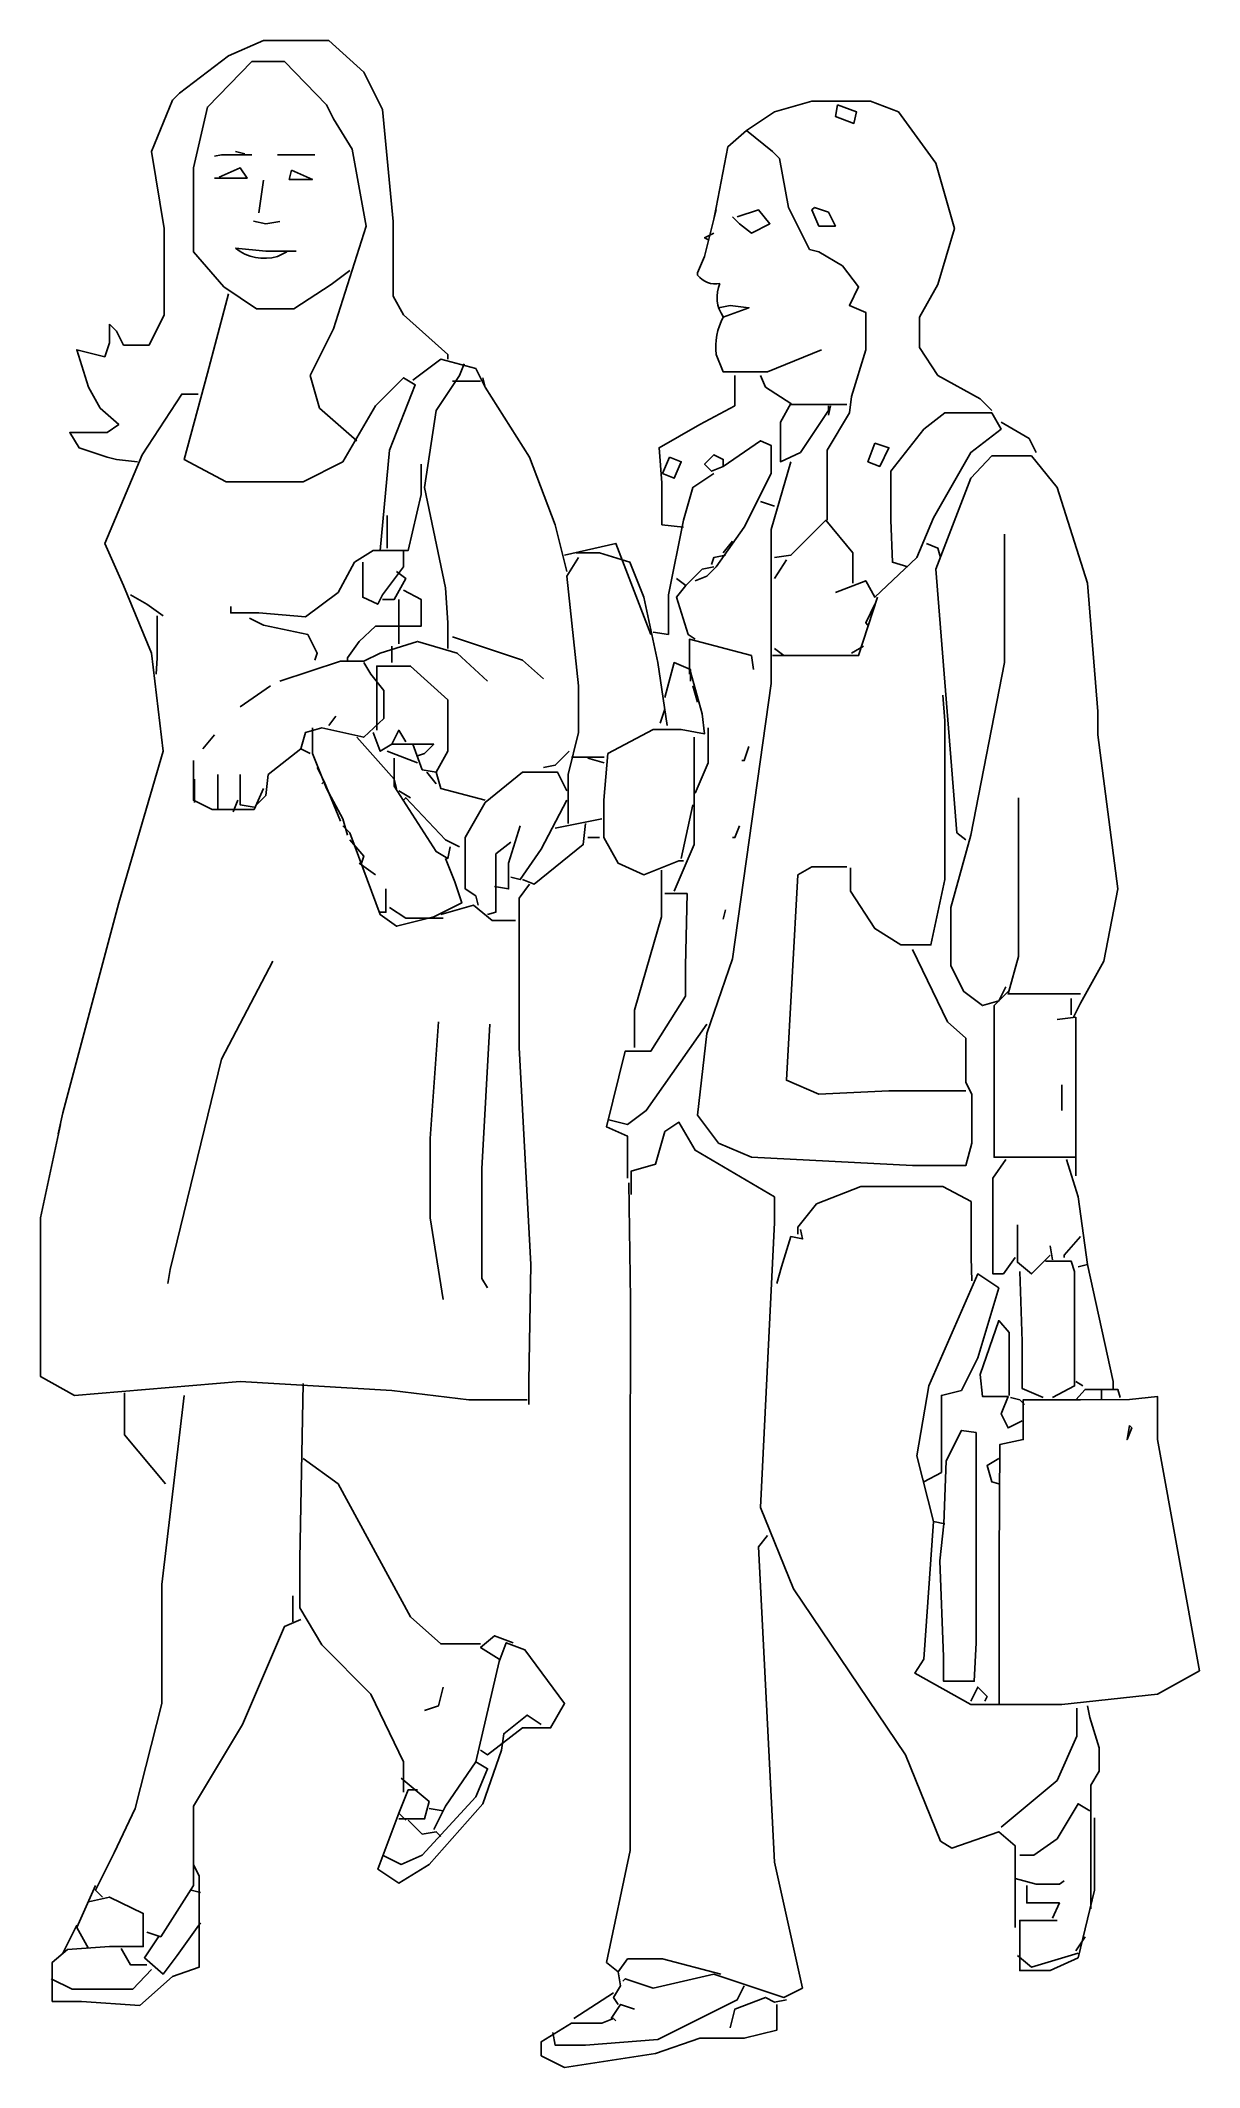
# Model space of a CAD drawing. Extents: x -126.21 to -125.25, y -5281.37 to -5279.69.
import ezdxf

# ---------------------------------------------------------------- set-up
doc = ezdxf.new("R2010")
doc.units = 0
doc.header["$LTSCALE"] = 1000
doc.layers.add('MULHER', color=7, linetype='CONTINUOUS')

msp = doc.modelspace()

# ---------------------------------------------------------------- linework, layer by layer
at = {"layer": 'MULHER', "linetype": 'CONTINUOUS'}
for p, q in [((-126.0588, -5279.7027), (-126.0298, -5279.6902)), ((-126.0298, -5279.6902), (-125.9757, -5279.6902)), ((-125.9757, -5279.6902), (-125.9467, -5279.7163)), ((-126.0994, -5279.7337), (-126.0588, -5279.7027)), ((-125.9467, -5279.7163), (-125.9312, -5279.7472)), ((-126.1226, -5279.782), (-126.1052, -5279.7395)), ((-126.1052, -5279.7395), (-126.0994, -5279.7337)), ((-125.9312, -5279.7472), (-125.9225, -5279.84)), ((-126.112, -5279.8458), (-126.1226, -5279.782)), ((-126.112, -5279.9173), (-126.112, -5279.8458)), ((-125.9225, -5279.84), (-125.9225, -5279.9019)), ((-126.1245, -5279.9425), (-126.112, -5279.9173)), ((-125.9225, -5279.9019), (-125.9138, -5279.9173)), ((-125.9138, -5279.9173), (-125.8771, -5279.9502)), ((-126.1574, -5279.9251), (-126.1516, -5279.9309)), ((-126.1574, -5279.9405), (-126.1574, -5279.9251)), ((-126.1516, -5279.9309), (-126.1458, -5279.9425)), ((-126.1613, -5279.9521), (-126.1574, -5279.9405)), ((-126.1458, -5279.9425), (-126.1245, -5279.9425)), ((-125.8771, -5279.9502), (-125.8771, -5279.9541))]:
    msp.add_line(p, q, dxfattribs=at)
at = {"layer": 'MULHER'}
for p, q in [((-126.0298, -5279.8057), (-126.0336, -5279.8329)), ((-126.0279, -5279.8419), (-126.038, -5279.8399))]:
    msp.add_line(p, q, dxfattribs=at)
at = {"layer": 'MULHER', "linetype": 'CONTINUOUS'}
for points in [[(-125.9583, -5279.8806), (-125.9737, -5279.8922), (-126.0047, -5279.9125), (-126.0356, -5279.9125), (-126.0627, -5279.8941), (-126.0878, -5279.8651), (-126.0878, -5279.7955), (-126.0762, -5279.7453), (-126.0395, -5279.7076), (-126.0124, -5279.7076), (-125.9776, -5279.7433), (-125.9718, -5279.7549), (-125.9563, -5279.7801), (-125.9447, -5279.8439), (-125.9718, -5279.9289), (-125.9911, -5279.9676), (-125.9834, -5279.9947), (-125.9525, -5280.0217)], [(-125.9583, -5279.8806), (-125.9737, -5279.8922), (-126.0047, -5279.9125), (-126.0356, -5279.9125), (-126.0627, -5279.8941), (-126.0878, -5279.8651), (-126.0878, -5279.7955), (-126.0762, -5279.7453), (-126.0395, -5279.7076), (-126.0124, -5279.7076), (-125.9776, -5279.7433), (-125.9718, -5279.7549), (-125.9563, -5279.7801), (-125.9447, -5279.8439), (-125.9718, -5279.9289), (-125.9911, -5279.9676), (-125.9834, -5279.9947), (-125.9525, -5280.0217)], [(-125.6296, -5279.7646), (-125.6064, -5279.7491), (-125.5755, -5279.7404), (-125.5271, -5279.7404), (-125.5039, -5279.7491), (-125.473, -5279.7917), (-125.4575, -5279.8458), (-125.4711, -5279.8922), (-125.4865, -5279.9193), (-125.4865, -5279.9444), (-125.4711, -5279.9676), (-125.4363, -5279.9869), (-125.4266, -5279.9966)], [(-125.5542, -5279.7433), (-125.5387, -5279.7491), (-125.5407, -5279.7588), (-125.5561, -5279.753), (-125.5542, -5279.7433)], [(-125.5629, -5280.0875), (-125.5629, -5280.0295), (-125.5445, -5279.9985), (-125.5426, -5279.985), (-125.531, -5279.9463), (-125.531, -5279.9154), (-125.5445, -5279.9096), (-125.5368, -5279.8941), (-125.5503, -5279.8767), (-125.5697, -5279.8651), (-125.5774, -5279.8632), (-125.5948, -5279.8284), (-125.6025, -5279.7878), (-125.6083, -5279.782), (-125.6296, -5279.7646), (-125.6451, -5279.7781), (-125.6547, -5279.8284), (-125.6567, -5279.8381)], [(-126.053, -5279.782), (-126.0453, -5279.7839)], [(-126.053, -5279.782), (-126.0453, -5279.7839)], [(-126.0395, -5279.7849), (-126.0646, -5279.7849), (-126.0704, -5279.7859)], [(-126.0395, -5279.7849), (-126.0646, -5279.7849), (-126.0704, -5279.7859)], [(-126.0395, -5279.7849), (-126.0646, -5279.7849), (-126.0704, -5279.7859)], [(-126.0395, -5279.7849), (-126.0646, -5279.7849), (-126.0704, -5279.7859)], [(-126.0395, -5279.7849), (-126.0646, -5279.7849), (-126.0704, -5279.7859)], [(-126.0395, -5279.7849), (-126.0646, -5279.7849), (-126.0704, -5279.7859)], [(-126.0665, -5279.8033), (-126.0491, -5279.7955), (-126.0433, -5279.8042), (-126.0704, -5279.8042)], [(-126.0665, -5279.8033), (-126.0491, -5279.7955), (-126.0433, -5279.8042), (-126.0704, -5279.8042)], [(-125.9873, -5279.7849), (-126.0182, -5279.7849)], [(-126.0066, -5279.7975), (-125.9892, -5279.8052), (-126.0085, -5279.8052), (-126.0066, -5279.7975)], [(-125.6547, -5279.8303), (-125.6567, -5279.8381), (-125.6644, -5279.869), (-125.6702, -5279.8825), (-125.6702, -5279.8845)], [(-125.6373, -5279.8361), (-125.6199, -5279.8303), (-125.6103, -5279.8419), (-125.6257, -5279.8497), (-125.6354, -5279.8419), (-125.6412, -5279.8361)], [(-125.5735, -5279.8284), (-125.5619, -5279.8323), (-125.5561, -5279.8439), (-125.5697, -5279.8439), (-125.5755, -5279.8303), (-125.5735, -5279.8284)], [(-125.5735, -5279.8284), (-125.5619, -5279.8323), (-125.5561, -5279.8439), (-125.5697, -5279.8439), (-125.5755, -5279.8303), (-125.5735, -5279.8284)], [(-125.5735, -5279.8284), (-125.5619, -5279.8323), (-125.5561, -5279.8439), (-125.5697, -5279.8439), (-125.5755, -5279.8303), (-125.5735, -5279.8284)], [(-126.0163, -5279.84), (-126.0279, -5279.8419)], [(-126.0163, -5279.84), (-126.0279, -5279.8419)], [(-126.0163, -5279.84), (-126.0279, -5279.8419)], [(-126.0163, -5279.84), (-126.0279, -5279.8419)], [(-126.0163, -5279.84), (-126.0279, -5279.8419)], [(-126.0163, -5279.84), (-126.0279, -5279.8419)], [(-125.6567, -5279.8497), (-125.6644, -5279.8535), (-125.6605, -5279.8555)], [(-126.053, -5279.8622), (-126.0279, -5279.8646), (-126.0027, -5279.8646)], [(-126.053, -5279.8622), (-126.0279, -5279.8646), (-126.0027, -5279.8646)], [(-126.0105, -5279.8651), (-126.0182, -5279.869)], [(-126.0105, -5279.8651), (-126.0182, -5279.869)], [(-126.0105, -5279.8651), (-126.0182, -5279.869)], [(-126.0105, -5279.8651), (-126.0182, -5279.869)], [(-126.0105, -5279.8651), (-126.0182, -5279.869)], [(-126.0588, -5279.8999), (-126.0762, -5279.9657), (-126.0955, -5280.0372), (-126.0607, -5280.0556), (-125.9969, -5280.0556), (-125.9641, -5280.0391), (-125.937, -5279.9927), (-125.9254, -5279.9811), (-125.9138, -5279.9695), (-125.9041, -5279.9753), (-125.9254, -5280.0295), (-125.9331, -5280.1126)], [(-126.0588, -5279.8999), (-126.0762, -5279.9657), (-126.0955, -5280.0372), (-126.0607, -5280.0556), (-125.9969, -5280.0556), (-125.9641, -5280.0391), (-125.937, -5279.9927), (-125.9254, -5279.9811), (-125.9138, -5279.9695), (-125.9041, -5279.9753), (-125.9254, -5280.0295), (-125.9331, -5280.1126)], [(-125.6431, -5279.9096), (-125.6277, -5279.9115), (-125.6489, -5279.9193), (-125.6528, -5279.9115), (-125.6431, -5279.9096)], [(-125.6431, -5279.9096), (-125.6277, -5279.9115), (-125.6489, -5279.9193), (-125.6528, -5279.9115), (-125.6431, -5279.9096)], [(-125.6431, -5279.9096), (-125.6277, -5279.9115), (-125.6489, -5279.9193), (-125.6528, -5279.9115), (-125.6431, -5279.9096)], [(-126.1613, -5279.9521), (-126.1845, -5279.9463), (-126.1748, -5279.9773), (-126.1651, -5279.9947), (-126.1497, -5280.0082), (-126.1593, -5280.015), (-126.1903, -5280.015), (-126.1825, -5280.0275), (-126.1593, -5280.0353), (-126.1516, -5280.0372), (-126.1342, -5280.0391)], [(-126.1845, -5279.9463), (-126.1748, -5279.9773), (-126.1651, -5279.9947), (-126.1497, -5280.0082), (-126.1593, -5280.015), (-126.1903, -5280.015), (-126.1825, -5280.0275), (-126.1593, -5280.0353), (-126.1516, -5280.0372), (-126.1342, -5280.0391)], [(-126.1845, -5279.9463), (-126.1748, -5279.9773), (-126.1651, -5279.9947), (-126.1497, -5280.0082), (-126.1593, -5280.015), (-126.1903, -5280.015), (-126.1825, -5280.0275), (-126.1593, -5280.0353), (-126.1516, -5280.0372), (-126.1342, -5280.0391)], [(-126.1845, -5279.9463), (-126.1748, -5279.9773), (-126.1651, -5279.9947), (-126.1497, -5280.0082), (-126.1593, -5280.015), (-126.1903, -5280.015), (-126.1825, -5280.0275), (-126.1593, -5280.0353), (-126.1516, -5280.0372), (-126.1342, -5280.0391)], [(-126.1845, -5279.9463), (-126.1748, -5279.9773), (-126.1651, -5279.9947), (-126.1497, -5280.0082), (-126.1593, -5280.015), (-126.1903, -5280.015), (-126.1825, -5280.0275), (-126.1593, -5280.0353), (-126.1516, -5280.0372), (-126.1342, -5280.0391)], [(-126.1845, -5279.9463), (-126.1748, -5279.9773), (-126.1651, -5279.9947), (-126.1497, -5280.0082), (-126.1593, -5280.015), (-126.1903, -5280.015), (-126.1825, -5280.0275), (-126.1593, -5280.0353), (-126.1516, -5280.0372), (-126.1342, -5280.0391)], [(-126.1845, -5279.9463), (-126.1748, -5279.9773), (-126.1651, -5279.9947), (-126.1497, -5280.0082), (-126.1593, -5280.015), (-126.1903, -5280.015), (-126.1825, -5280.0275), (-126.1593, -5280.0353), (-126.1516, -5280.0372), (-126.1342, -5280.0391)], [(-126.1845, -5279.9463), (-126.1748, -5279.9773), (-126.1651, -5279.9947), (-126.1497, -5280.0082), (-126.1593, -5280.015), (-126.1903, -5280.015), (-126.1825, -5280.0275), (-126.1593, -5280.0353), (-126.1516, -5280.0372), (-126.1342, -5280.0391)], [(-126.1845, -5279.9463), (-126.1748, -5279.9773), (-126.1651, -5279.9947), (-126.1497, -5280.0082), (-126.1593, -5280.015), (-126.1903, -5280.015), (-126.1825, -5280.0275), (-126.1593, -5280.0353), (-126.1516, -5280.0372), (-126.1342, -5280.0391)], [(-126.1845, -5279.9463), (-126.1748, -5279.9773), (-126.1651, -5279.9947), (-126.1497, -5280.0082), (-126.1593, -5280.015), (-126.1903, -5280.015), (-126.1825, -5280.0275), (-126.1593, -5280.0353), (-126.1516, -5280.0372), (-126.1342, -5280.0391)], [(-126.1845, -5279.9463), (-126.1748, -5279.9773), (-126.1651, -5279.9947), (-126.1497, -5280.0082), (-126.1593, -5280.015), (-126.1903, -5280.015), (-126.1825, -5280.0275), (-126.1593, -5280.0353), (-126.1516, -5280.0372), (-126.1342, -5280.0391)], [(-125.6547, -5279.9502), (-125.6489, -5279.9647), (-125.6122, -5279.9647), (-125.5677, -5279.9463)], [(-125.6547, -5279.9502), (-125.6489, -5279.9647), (-125.6122, -5279.9647), (-125.5677, -5279.9463)], [(-125.6547, -5279.9502), (-125.6489, -5279.9647), (-125.6122, -5279.9647), (-125.5677, -5279.9463)], [(-125.6547, -5279.9502), (-125.6489, -5279.9647), (-125.6122, -5279.9647), (-125.5677, -5279.9463)], [(-125.6547, -5279.9502), (-125.6489, -5279.9647), (-125.6122, -5279.9647), (-125.5677, -5279.9463)], [(-125.6547, -5279.9502), (-125.6489, -5279.9647), (-125.6122, -5279.9647), (-125.5677, -5279.9463)], [(-125.6547, -5279.9502), (-125.6489, -5279.9647), (-125.6122, -5279.9647), (-125.5677, -5279.9463)], [(-125.9061, -5279.9715), (-125.8829, -5279.9541), (-125.8539, -5279.9618), (-125.8461, -5279.9773)], [(-125.8635, -5279.9579), (-125.8674, -5279.9676), (-125.8867, -5279.9966), (-125.8964, -5280.0604), (-125.879, -5280.1435), (-125.8771, -5280.1725), (-125.8771, -5280.1938)], [(-125.8635, -5279.9579), (-125.8674, -5279.9676), (-125.8867, -5279.9966), (-125.8964, -5280.0604), (-125.879, -5280.1435), (-125.8771, -5280.1725), (-125.8771, -5280.1938)], [(-125.8635, -5279.9579), (-125.8674, -5279.9676), (-125.8867, -5279.9966), (-125.8964, -5280.0604), (-125.879, -5280.1435), (-125.8771, -5280.1725), (-125.8771, -5280.1938)], [(-125.8635, -5279.9579), (-125.8674, -5279.9676), (-125.8867, -5279.9966), (-125.8964, -5280.0604), (-125.879, -5280.1435), (-125.8771, -5280.1725), (-125.8771, -5280.1938)], [(-125.6393, -5279.9676), (-125.6393, -5279.9927), (-125.6683, -5280.0082), (-125.7021, -5280.0275), (-125.6997, -5280.0565), (-125.6997, -5280.0913), (-125.6818, -5280.0933)], [(-125.618, -5279.9676), (-125.6141, -5279.9773), (-125.5929, -5279.9908), (-125.6016, -5280.0063), (-125.6016, -5280.0391), (-125.5851, -5280.0314), (-125.5619, -5279.9966), (-125.5619, -5279.9927)], [(-126.0839, -5279.9831), (-126.0975, -5279.9831), (-126.1303, -5280.0333), (-126.1613, -5280.1068), (-126.1458, -5280.1416), (-126.1226, -5280.1977), (-126.1129, -5280.2789), (-126.1497, -5280.4045), (-126.1961, -5280.5785), (-126.1999, -5280.5959)], [(-125.85, -5279.9724), (-125.8732, -5279.9724)], [(-125.85, -5279.9724), (-125.8732, -5279.9724)], [(-125.85, -5279.9724), (-125.8732, -5279.9724)], [(-125.85, -5279.9724), (-125.8732, -5279.9724)], [(-125.85, -5279.9724), (-125.8732, -5279.9724)], [(-125.85, -5279.9724), (-125.8732, -5279.9724)], [(-125.8481, -5279.9695), (-125.8461, -5279.9773), (-125.8094, -5280.0353), (-125.7881, -5280.0913), (-125.7785, -5280.13)], [(-125.8481, -5279.9695), (-125.8461, -5279.9773), (-125.8094, -5280.0353), (-125.7881, -5280.0913), (-125.7785, -5280.13)], [(-125.5929, -5279.9918), (-125.5465, -5279.9918)], [(-125.5929, -5279.9918), (-125.5465, -5279.9918)], [(-125.56, -5279.9927), (-125.5619, -5280.0005)], [(-125.56, -5279.9927), (-125.5619, -5280.0005)], [(-125.4962, -5280.1261), (-125.5088, -5280.1223), (-125.5102, -5280.0875), (-125.5102, -5280.0469), (-125.4827, -5280.0121), (-125.4653, -5279.9985), (-125.4266, -5279.9985), (-125.4189, -5280.0121), (-125.444, -5280.0314), (-125.4749, -5280.0855), (-125.4885, -5280.1184), (-125.5233, -5280.1513), (-125.531, -5280.1377), (-125.5561, -5280.1474)], [(-125.4962, -5280.1261), (-125.5088, -5280.1223), (-125.5102, -5280.0875), (-125.5102, -5280.0469), (-125.4827, -5280.0121), (-125.4653, -5279.9985), (-125.4266, -5279.9985), (-125.4189, -5280.0121), (-125.444, -5280.0314), (-125.4749, -5280.0855), (-125.4885, -5280.1184), (-125.5233, -5280.1513), (-125.531, -5280.1377), (-125.5561, -5280.1474)], [(-125.4962, -5280.1261), (-125.5088, -5280.1223), (-125.5102, -5280.0875), (-125.5102, -5280.0469), (-125.4827, -5280.0121), (-125.4653, -5279.9985), (-125.4266, -5279.9985), (-125.4189, -5280.0121), (-125.444, -5280.0314), (-125.4749, -5280.0855), (-125.4885, -5280.1184), (-125.5233, -5280.1513), (-125.531, -5280.1377), (-125.5561, -5280.1474)], [(-125.4189, -5280.0063), (-125.3957, -5280.0198), (-125.3899, -5280.0314)], [(-125.4189, -5280.0063), (-125.3957, -5280.0198), (-125.3899, -5280.0314)], [(-125.4189, -5280.0063), (-125.3957, -5280.0198), (-125.3899, -5280.0314)], [(-125.4189, -5280.0063), (-125.3957, -5280.0198), (-125.3899, -5280.0314)], [(-125.4189, -5280.0063), (-125.3957, -5280.0198), (-125.3899, -5280.0314)], [(-125.6934, -5280.0353), (-125.6837, -5280.0391), (-125.6895, -5280.0527), (-125.6992, -5280.0488), (-125.6934, -5280.0353)], [(-125.6934, -5280.0353), (-125.6837, -5280.0391), (-125.6895, -5280.0527), (-125.6992, -5280.0488), (-125.6934, -5280.0353)], [(-125.6489, -5280.043), (-125.618, -5280.0217), (-125.6093, -5280.0256), (-125.6093, -5280.0488), (-125.6315, -5280.0933), (-125.6547, -5280.1261), (-125.6625, -5280.1339), (-125.6721, -5280.1377)], [(-125.6489, -5280.043), (-125.618, -5280.0217), (-125.6093, -5280.0256), (-125.6093, -5280.0488), (-125.6315, -5280.0933), (-125.6547, -5280.1261), (-125.6625, -5280.1339), (-125.6721, -5280.1377)], [(-125.6489, -5280.043), (-125.618, -5280.0217), (-125.6093, -5280.0256), (-125.6093, -5280.0488), (-125.6315, -5280.0933), (-125.6547, -5280.1261), (-125.6625, -5280.1339), (-125.6721, -5280.1377)], [(-125.6489, -5280.043), (-125.6586, -5280.0469), (-125.6644, -5280.0411), (-125.6567, -5280.0333), (-125.6489, -5280.0372), (-125.6489, -5280.043)], [(-125.5233, -5280.0237), (-125.5117, -5280.0275), (-125.5194, -5280.043), (-125.5291, -5280.0391), (-125.5233, -5280.0237)], [(-125.4479, -5280.3523), (-125.4556, -5280.3465), (-125.473, -5280.1281), (-125.444, -5280.0527), (-125.4266, -5280.0343), (-125.3937, -5280.0343), (-125.3725, -5280.0604), (-125.3473, -5280.1397), (-125.3386, -5280.246), (-125.3386, -5280.2653), (-125.3222, -5280.3929), (-125.3338, -5280.4529), (-125.3531, -5280.4877), (-125.3589, -5280.4993)], [(-125.8993, -5280.0411), (-125.8993, -5280.0662), (-125.9099, -5280.1126), (-125.9389, -5280.1126), (-125.9544, -5280.1223), (-125.9679, -5280.1474), (-125.995, -5280.1677), (-126.0337, -5280.1643), (-126.0569, -5280.1643), (-126.0569, -5280.159)], [(-125.8993, -5280.0411), (-125.8993, -5280.0662), (-125.9099, -5280.1126), (-125.9389, -5280.1126), (-125.9544, -5280.1223), (-125.9679, -5280.1474), (-125.995, -5280.1677), (-126.0337, -5280.1643), (-126.0569, -5280.1643), (-126.0569, -5280.159)], [(-125.6567, -5280.0488), (-125.6741, -5280.0604), (-125.6818, -5280.0875), (-125.6944, -5280.1493), (-125.6944, -5280.1822), (-125.7069, -5280.1803)], [(-125.5929, -5280.0391), (-125.6093, -5280.0952), (-125.6093, -5280.2228), (-125.6412, -5280.4509), (-125.6625, -5280.5128), (-125.6702, -5280.5805), (-125.6528, -5280.6037), (-125.6257, -5280.6153), (-125.4923, -5280.622), (-125.4479, -5280.622), (-125.443, -5280.6037), (-125.443, -5280.5631), (-125.4479, -5280.5534), (-125.4479, -5280.5167), (-125.4633, -5280.5031), (-125.4923, -5280.4432)], [(-125.9273, -5280.0836), (-125.9273, -5280.1107)], [(-125.9273, -5280.0836), (-125.9273, -5280.1107)], [(-125.618, -5280.072), (-125.6064, -5280.0759)], [(-125.618, -5280.072), (-125.6064, -5280.0759)], [(-125.618, -5280.072), (-125.6064, -5280.0759)], [(-125.618, -5280.072), (-125.6064, -5280.0759)], [(-125.618, -5280.072), (-125.6064, -5280.0759)], [(-125.618, -5280.072), (-125.6064, -5280.0759)], [(-125.618, -5280.072), (-125.6064, -5280.0759)], [(-125.618, -5280.072), (-125.6064, -5280.0759)], [(-125.6064, -5280.1184), (-125.5929, -5280.1165), (-125.5639, -5280.0875), (-125.5416, -5280.1145), (-125.5416, -5280.1397)], [(-125.6064, -5280.1184), (-125.5929, -5280.1165), (-125.5639, -5280.0875), (-125.5416, -5280.1145), (-125.5416, -5280.1397)], [(-125.6064, -5280.1184), (-125.5929, -5280.1165), (-125.5639, -5280.0875), (-125.5416, -5280.1145), (-125.5416, -5280.1397)], [(-125.416, -5280.0991), (-125.416, -5280.2054), (-125.444, -5280.3485), (-125.4604, -5280.4084), (-125.4604, -5280.4567), (-125.4498, -5280.478), (-125.4343, -5280.4896), (-125.4208, -5280.4857), (-125.415, -5280.4741)], [(-125.416, -5280.0991), (-125.416, -5280.2054), (-125.444, -5280.3485), (-125.4604, -5280.4084), (-125.4604, -5280.4567), (-125.4498, -5280.478), (-125.4343, -5280.4896), (-125.4208, -5280.4857), (-125.415, -5280.4741)], [(-125.416, -5280.0991), (-125.416, -5280.2054), (-125.444, -5280.3485), (-125.4604, -5280.4084), (-125.4604, -5280.4567), (-125.4498, -5280.478), (-125.4343, -5280.4896), (-125.4208, -5280.4857), (-125.415, -5280.4741)], [(-125.9138, -5280.1126), (-125.9138, -5280.1261), (-125.9312, -5280.1493), (-125.9351, -5280.1571), (-125.9476, -5280.1513), (-125.9476, -5280.1223)], [(-125.9138, -5280.1126), (-125.9138, -5280.1261), (-125.9312, -5280.1493), (-125.9351, -5280.1571), (-125.9476, -5280.1513), (-125.9476, -5280.1223)], [(-125.9138, -5280.1126), (-125.9138, -5280.1261), (-125.9312, -5280.1493), (-125.9351, -5280.1571), (-125.9476, -5280.1513), (-125.9476, -5280.1223)], [(-125.9138, -5280.1126), (-125.9138, -5280.1261), (-125.9312, -5280.1493), (-125.9351, -5280.1571), (-125.9476, -5280.1513), (-125.9476, -5280.1223)], [(-125.9138, -5280.1126), (-125.9138, -5280.1261), (-125.9312, -5280.1493), (-125.9351, -5280.1571), (-125.9476, -5280.1513), (-125.9476, -5280.1223)], [(-125.9138, -5280.1126), (-125.9138, -5280.1261), (-125.9312, -5280.1493), (-125.9351, -5280.1571), (-125.9476, -5280.1513), (-125.9476, -5280.1223)], [(-125.9138, -5280.1126), (-125.9138, -5280.1261), (-125.9312, -5280.1493), (-125.9351, -5280.1571), (-125.9476, -5280.1513), (-125.9476, -5280.1223)], [(-125.7089, -5280.1822), (-125.7379, -5280.1068), (-125.7804, -5280.1165)], [(-125.7089, -5280.1822), (-125.7379, -5280.1068), (-125.7804, -5280.1165)], [(-125.7089, -5280.1822), (-125.7379, -5280.1068), (-125.7804, -5280.1165)], [(-125.7688, -5280.1184), (-125.7785, -5280.1339), (-125.7688, -5280.2247), (-125.7688, -5280.2634), (-125.7775, -5280.2982), (-125.7775, -5280.3388)], [(-125.7688, -5280.1184), (-125.7785, -5280.1339), (-125.7688, -5280.2247), (-125.7688, -5280.2634), (-125.7775, -5280.2982), (-125.7775, -5280.3388)], [(-125.7688, -5280.1184), (-125.7785, -5280.1339), (-125.7688, -5280.2247), (-125.7688, -5280.2634), (-125.7775, -5280.2982), (-125.7775, -5280.3388)], [(-125.7688, -5280.1184), (-125.7785, -5280.1339), (-125.7688, -5280.2247), (-125.7688, -5280.2634), (-125.7775, -5280.2982), (-125.7775, -5280.3388)], [(-125.7688, -5280.1184), (-125.7785, -5280.1339), (-125.7688, -5280.2247), (-125.7688, -5280.2634), (-125.7775, -5280.2982), (-125.7775, -5280.3388)], [(-125.6953, -5280.2576), (-125.7031, -5280.2054), (-125.7147, -5280.1513), (-125.7263, -5280.1223), (-125.7514, -5280.1145), (-125.7707, -5280.1145)], [(-125.6953, -5280.2576), (-125.7031, -5280.2054), (-125.7147, -5280.1513), (-125.7263, -5280.1223), (-125.7514, -5280.1145), (-125.7707, -5280.1145)], [(-125.647, -5280.1165), (-125.6567, -5280.1184), (-125.6586, -5280.1242)], [(-125.647, -5280.1165), (-125.6567, -5280.1184), (-125.6586, -5280.1242)], [(-125.6412, -5280.1049), (-125.6489, -5280.1145)], [(-125.4807, -5280.1068), (-125.4711, -5280.1107), (-125.4691, -5280.1184)], [(-125.9196, -5280.13), (-125.9119, -5280.1358), (-125.9215, -5280.1532), (-125.9312, -5280.1532)], [(-125.9196, -5280.13), (-125.9119, -5280.1358), (-125.9215, -5280.1532), (-125.9312, -5280.1532)], [(-125.6567, -5280.1261), (-125.6663, -5280.1281), (-125.6799, -5280.1416), (-125.6876, -5280.1513), (-125.6779, -5280.1822), (-125.6721, -5280.1861)], [(-125.6567, -5280.1261), (-125.6663, -5280.1281), (-125.6799, -5280.1416), (-125.6876, -5280.1513), (-125.6779, -5280.1822), (-125.6721, -5280.1861)], [(-125.6567, -5280.1261), (-125.6663, -5280.1281), (-125.6799, -5280.1416), (-125.6876, -5280.1513), (-125.6779, -5280.1822), (-125.6721, -5280.1861)], [(-125.6567, -5280.1261), (-125.6663, -5280.1281), (-125.6799, -5280.1416), (-125.6876, -5280.1513), (-125.6779, -5280.1822), (-125.6721, -5280.1861)], [(-125.6567, -5280.1261), (-125.6663, -5280.1281), (-125.6799, -5280.1416), (-125.6876, -5280.1513), (-125.6779, -5280.1822), (-125.6721, -5280.1861)], [(-125.6567, -5280.1261), (-125.6663, -5280.1281), (-125.6799, -5280.1416), (-125.6876, -5280.1513), (-125.6779, -5280.1822), (-125.6721, -5280.1861)], [(-125.6876, -5280.1358), (-125.6799, -5280.1416)], [(-125.5967, -5280.1203), (-125.6064, -5280.1358)], [(-126.14, -5280.1493), (-126.1265, -5280.1571), (-126.1129, -5280.1667)], [(-126.14, -5280.1493), (-126.1265, -5280.1571), (-126.1129, -5280.1667)], [(-126.14, -5280.1493), (-126.1265, -5280.1571), (-126.1129, -5280.1667)], [(-126.14, -5280.1493), (-126.1265, -5280.1571), (-126.1129, -5280.1667)], [(-126.14, -5280.1493), (-126.1265, -5280.1571), (-126.1129, -5280.1667)], [(-126.14, -5280.1493), (-126.1265, -5280.1571), (-126.1129, -5280.1667)], [(-125.9138, -5280.1455), (-125.8993, -5280.1532), (-125.8993, -5280.1754), (-125.937, -5280.1754), (-125.9505, -5280.188), (-125.9602, -5280.2015), (-125.9602, -5280.2035)], [(-125.5213, -5280.1513), (-125.5368, -5280.1996), (-125.6083, -5280.1996)], [(-125.5213, -5280.1513), (-125.5368, -5280.1996), (-125.6083, -5280.1996)], [(-126.1178, -5280.1667), (-126.1178, -5280.2015), (-126.1187, -5280.2151)], [(-126.1178, -5280.1667), (-126.1178, -5280.2015), (-126.1187, -5280.2151)], [(-126.1178, -5280.1667), (-126.1178, -5280.2015), (-126.1187, -5280.2151)], [(-126.1178, -5280.1667), (-126.1178, -5280.2015), (-126.1187, -5280.2151)], [(-126.1178, -5280.1667), (-126.1178, -5280.2015), (-126.1187, -5280.2151)], [(-126.0414, -5280.1687), (-126.0298, -5280.1745), (-125.9931, -5280.1822), (-125.9853, -5280.1977), (-125.9873, -5280.2035)], [(-126.0414, -5280.1687), (-126.0298, -5280.1745), (-125.9931, -5280.1822), (-125.9853, -5280.1977), (-125.9873, -5280.2035)], [(-126.0414, -5280.1687), (-126.0298, -5280.1745), (-125.9931, -5280.1822), (-125.9853, -5280.1977), (-125.9873, -5280.2035)], [(-126.0414, -5280.1687), (-126.0298, -5280.1745), (-125.9931, -5280.1822), (-125.9853, -5280.1977), (-125.9873, -5280.2035)], [(-126.0414, -5280.1687), (-126.0298, -5280.1745), (-125.9931, -5280.1822), (-125.9853, -5280.1977), (-125.9873, -5280.2035)], [(-126.0414, -5280.1687), (-126.0298, -5280.1745), (-125.9931, -5280.1822), (-125.9853, -5280.1977), (-125.9873, -5280.2035)], [(-126.0414, -5280.1687), (-126.0298, -5280.1745), (-125.9931, -5280.1822), (-125.9853, -5280.1977), (-125.9873, -5280.2035)], [(-125.9177, -5280.1532), (-125.9177, -5280.1899)], [(-125.9177, -5280.1532), (-125.9177, -5280.1899)], [(-125.9177, -5280.1532), (-125.9177, -5280.1899)], [(-125.9177, -5280.1532), (-125.9177, -5280.1899)], [(-125.9177, -5280.1532), (-125.9177, -5280.1899)], [(-125.9177, -5280.1532), (-125.9177, -5280.1899)], [(-125.9177, -5280.1532), (-125.9177, -5280.1899)], [(-125.9177, -5280.1532), (-125.9177, -5280.1899)], [(-125.9177, -5280.1532), (-125.9177, -5280.1899)], [(-125.9177, -5280.1532), (-125.9177, -5280.1899)], [(-125.9177, -5280.1532), (-125.9177, -5280.1899)], [(-125.9177, -5280.1532), (-125.9177, -5280.1899)], [(-125.5233, -5280.1571), (-125.531, -5280.1725), (-125.5291, -5280.1745)], [(-125.8732, -5280.1841), (-125.8152, -5280.2035), (-125.7978, -5280.2189)], [(-125.8732, -5280.1841), (-125.8152, -5280.2035), (-125.7978, -5280.2189)], [(-125.677, -5280.2151), (-125.677, -5280.1861), (-125.6257, -5280.1996), (-125.6238, -5280.2112)], [(-126.0163, -5280.2209), (-125.966, -5280.2044), (-125.9467, -5280.2044), (-125.9331, -5280.1977), (-125.9022, -5280.188), (-125.8693, -5280.1977), (-125.8442, -5280.2209)], [(-126.0163, -5280.2209), (-125.966, -5280.2044), (-125.9467, -5280.2044), (-125.9331, -5280.1977), (-125.9022, -5280.188), (-125.8693, -5280.1977), (-125.8442, -5280.2209)], [(-126.0163, -5280.2209), (-125.966, -5280.2044), (-125.9467, -5280.2044), (-125.9331, -5280.1977), (-125.9022, -5280.188), (-125.8693, -5280.1977), (-125.8442, -5280.2209)], [(-126.0163, -5280.2209), (-125.966, -5280.2044), (-125.9467, -5280.2044), (-125.9331, -5280.1977), (-125.9022, -5280.188), (-125.8693, -5280.1977), (-125.8442, -5280.2209)], [(-126.0163, -5280.2209), (-125.966, -5280.2044), (-125.9467, -5280.2044), (-125.9331, -5280.1977), (-125.9022, -5280.188), (-125.8693, -5280.1977), (-125.8442, -5280.2209)], [(-126.0163, -5280.2209), (-125.966, -5280.2044), (-125.9467, -5280.2044), (-125.9331, -5280.1977), (-125.9022, -5280.188), (-125.8693, -5280.1977), (-125.8442, -5280.2209)], [(-126.0163, -5280.2209), (-125.966, -5280.2044), (-125.9467, -5280.2044), (-125.9331, -5280.1977), (-125.9022, -5280.188), (-125.8693, -5280.1977), (-125.8442, -5280.2209)], [(-126.0163, -5280.2209), (-125.966, -5280.2044), (-125.9467, -5280.2044), (-125.9331, -5280.1977), (-125.9022, -5280.188), (-125.8693, -5280.1977), (-125.8442, -5280.2209)], [(-126.0163, -5280.2209), (-125.966, -5280.2044), (-125.9467, -5280.2044), (-125.9331, -5280.1977), (-125.9022, -5280.188), (-125.8693, -5280.1977), (-125.8442, -5280.2209)], [(-125.9235, -5280.1919), (-125.9235, -5280.2054)], [(-125.6064, -5280.1938), (-125.5987, -5280.1996)], [(-125.5329, -5280.1919), (-125.5426, -5280.1977)], [(-125.5329, -5280.1919), (-125.5426, -5280.1977)], [(-125.5329, -5280.1919), (-125.5426, -5280.1977)], [(-125.9467, -5280.2054), (-125.9409, -5280.2151), (-125.9302, -5280.2286), (-125.9302, -5280.2518), (-125.9467, -5280.2673), (-125.9815, -5280.2595), (-125.995, -5280.2634), (-125.9989, -5280.2769)], [(-125.9061, -5280.2731), (-125.8983, -5280.2943), (-125.8867, -5280.2963), (-125.8771, -5280.2789), (-125.8771, -5280.2363), (-125.908, -5280.2083), (-125.936, -5280.2083), (-125.936, -5280.2615)], [(-125.9061, -5280.2731), (-125.8983, -5280.2943), (-125.8867, -5280.2963), (-125.8771, -5280.2789), (-125.8771, -5280.2363), (-125.908, -5280.2083), (-125.936, -5280.2083), (-125.936, -5280.2615)], [(-125.676, -5280.2131), (-125.6663, -5280.2479), (-125.6644, -5280.2644), (-125.6837, -5280.261), (-125.7069, -5280.261), (-125.7446, -5280.2808), (-125.748, -5280.3195), (-125.748, -5280.3504), (-125.7359, -5280.3717), (-125.7147, -5280.3813), (-125.6857, -5280.3697), (-125.6818, -5280.3697)], [(-125.676, -5280.2131), (-125.6663, -5280.2479), (-125.6644, -5280.2644), (-125.6837, -5280.261), (-125.7069, -5280.261), (-125.7446, -5280.2808), (-125.748, -5280.3195), (-125.748, -5280.3504), (-125.7359, -5280.3717), (-125.7147, -5280.3813), (-125.6857, -5280.3697), (-125.6818, -5280.3697)], [(-125.676, -5280.2131), (-125.6663, -5280.2479), (-125.6644, -5280.2644), (-125.6837, -5280.261), (-125.7069, -5280.261), (-125.7446, -5280.2808), (-125.748, -5280.3195), (-125.748, -5280.3504), (-125.7359, -5280.3717), (-125.7147, -5280.3813), (-125.6857, -5280.3697), (-125.6818, -5280.3697)], [(-125.676, -5280.2131), (-125.6663, -5280.2479), (-125.6644, -5280.2644), (-125.6837, -5280.261), (-125.7069, -5280.261), (-125.7446, -5280.2808), (-125.748, -5280.3195), (-125.748, -5280.3504), (-125.7359, -5280.3717), (-125.7147, -5280.3813), (-125.6857, -5280.3697), (-125.6818, -5280.3697)], [(-125.6973, -5280.2344), (-125.6895, -5280.2054), (-125.676, -5280.2112), (-125.676, -5280.2209)], [(-125.6973, -5280.2344), (-125.6895, -5280.2054), (-125.676, -5280.2112), (-125.676, -5280.2209)], [(-126.024, -5280.2247), (-126.0491, -5280.2421)], [(-126.024, -5280.2247), (-126.0491, -5280.2421)], [(-126.024, -5280.2247), (-126.0491, -5280.2421)], [(-125.6741, -5280.2247), (-125.6702, -5280.2383)], [(-125.6741, -5280.2247), (-125.6702, -5280.2383)], [(-125.6741, -5280.2247), (-125.6702, -5280.2383)], [(-125.6741, -5280.2247), (-125.6702, -5280.2383)], [(-125.4672, -5280.2325), (-125.4653, -5280.2537), (-125.4653, -5280.3852), (-125.4769, -5280.4393), (-125.502, -5280.4393), (-125.5233, -5280.4258), (-125.5436, -5280.3949), (-125.5436, -5280.3755)], [(-125.4672, -5280.2325), (-125.4653, -5280.2537), (-125.4653, -5280.3852), (-125.4769, -5280.4393), (-125.502, -5280.4393), (-125.5233, -5280.4258), (-125.5436, -5280.3949), (-125.5436, -5280.3755)], [(-125.4672, -5280.2325), (-125.4653, -5280.2537), (-125.4653, -5280.3852), (-125.4769, -5280.4393), (-125.502, -5280.4393), (-125.5233, -5280.4258), (-125.5436, -5280.3949), (-125.5436, -5280.3755)], [(-125.9757, -5280.2576), (-125.9699, -5280.2499)], [(-125.9757, -5280.2576), (-125.9699, -5280.2499)], [(-125.9757, -5280.2576), (-125.9699, -5280.2499)], [(-125.9757, -5280.2576), (-125.9699, -5280.2499)], [(-125.6973, -5280.2441), (-125.7011, -5280.2557)], [(-125.6973, -5280.2441), (-125.7011, -5280.2557)], [(-125.6973, -5280.2441), (-125.7011, -5280.2557)], [(-126.0704, -5280.2653), (-126.0801, -5280.2769)], [(-126.0704, -5280.2653), (-126.0801, -5280.2769)], [(-126.0704, -5280.2653), (-126.0801, -5280.2769)], [(-125.9892, -5280.2595), (-125.9892, -5280.2808), (-125.9776, -5280.3098), (-125.9641, -5280.3349), (-125.9602, -5280.3485)], [(-125.9525, -5280.2673), (-125.9215, -5280.3021), (-125.9196, -5280.3098)], [(-125.9525, -5280.2673), (-125.9215, -5280.3021), (-125.9196, -5280.3098)], [(-125.9525, -5280.2673), (-125.9215, -5280.3021), (-125.9196, -5280.3098)], [(-125.9525, -5280.2673), (-125.9215, -5280.3021), (-125.9196, -5280.3098)], [(-125.9525, -5280.2673), (-125.9215, -5280.3021), (-125.9196, -5280.3098)], [(-125.9389, -5280.2634), (-125.9331, -5280.2789), (-125.9235, -5280.2731), (-125.9177, -5280.2615), (-125.9119, -5280.2711)], [(-125.6731, -5280.2673), (-125.6731, -5280.3562), (-125.6895, -5280.3949)], [(-125.6615, -5280.2595), (-125.6615, -5280.2885), (-125.6721, -5280.3137)], [(-125.6615, -5280.2595), (-125.6615, -5280.2885), (-125.6721, -5280.3137)], [(-125.6615, -5280.2595), (-125.6615, -5280.2885), (-125.6721, -5280.3137)], [(-125.6615, -5280.2595), (-125.6615, -5280.2885), (-125.6721, -5280.3137)], [(-126.0878, -5280.2866), (-126.0878, -5280.3195), (-126.0723, -5280.3272), (-126.0375, -5280.3272), (-126.0298, -5280.3098)], [(-126.0878, -5280.2866), (-126.0878, -5280.3195), (-126.0723, -5280.3272), (-126.0375, -5280.3272), (-126.0298, -5280.3098)], [(-126.0878, -5280.2866), (-126.0878, -5280.3195), (-126.0723, -5280.3272), (-126.0375, -5280.3272), (-126.0298, -5280.3098)], [(-126.0878, -5280.2866), (-126.0878, -5280.3195), (-126.0723, -5280.3272), (-126.0375, -5280.3272), (-126.0298, -5280.3098)], [(-126.0356, -5280.3233), (-126.0279, -5280.3156), (-126.0259, -5280.2982), (-125.9989, -5280.2769), (-125.9911, -5280.2808)], [(-125.9273, -5280.2789), (-125.9022, -5280.2885)], [(-125.9273, -5280.2789), (-125.9022, -5280.2885)], [(-125.9273, -5280.2789), (-125.9022, -5280.2885)], [(-125.9273, -5280.2789), (-125.9022, -5280.2885)], [(-125.9273, -5280.2789), (-125.9022, -5280.2885)], [(-125.9273, -5280.2789), (-125.9022, -5280.2885)], [(-125.9235, -5280.2731), (-125.8887, -5280.2731), (-125.8964, -5280.2808), (-125.9022, -5280.2827)], [(-125.9215, -5280.2847), (-125.9215, -5280.3079), (-125.8867, -5280.362), (-125.8771, -5280.3678), (-125.8751, -5280.3581)], [(-125.9215, -5280.2847), (-125.9215, -5280.3079), (-125.8867, -5280.362), (-125.8771, -5280.3678), (-125.8751, -5280.3581)], [(-125.9215, -5280.2847), (-125.9215, -5280.3079), (-125.8867, -5280.362), (-125.8771, -5280.3678), (-125.8751, -5280.3581)], [(-125.9215, -5280.2847), (-125.9215, -5280.3079), (-125.8867, -5280.362), (-125.8771, -5280.3678), (-125.8751, -5280.3581)], [(-125.7765, -5280.2789), (-125.7881, -5280.2905), (-125.7978, -5280.2924)], [(-125.7765, -5280.2789), (-125.7881, -5280.2905), (-125.7978, -5280.2924)], [(-125.7475, -5280.2837), (-125.7746, -5280.2837)], [(-125.7611, -5280.2847), (-125.7475, -5280.2885)], [(-125.6277, -5280.275), (-125.6315, -5280.2866), (-125.6335, -5280.2866)], [(-126.0868, -5280.3021), (-126.0868, -5280.3214)], [(-126.0675, -5280.3272), (-126.0675, -5280.2982)], [(-126.0491, -5280.2982), (-126.0491, -5280.3233), (-126.0375, -5280.3253)], [(-126.0491, -5280.2982), (-126.0491, -5280.3233), (-126.0375, -5280.3253)], [(-126.0491, -5280.2982), (-126.0491, -5280.3233), (-126.0375, -5280.3253)], [(-126.0491, -5280.2982), (-126.0491, -5280.3233), (-126.0375, -5280.3253)], [(-125.9853, -5280.2924), (-125.9795, -5280.304), (-125.9815, -5280.3059)], [(-125.9853, -5280.2924), (-125.9795, -5280.304), (-125.9815, -5280.3059)], [(-125.9853, -5280.2924), (-125.9795, -5280.304), (-125.9815, -5280.3059)], [(-125.9853, -5280.2924), (-125.9795, -5280.304), (-125.9815, -5280.3059)], [(-125.9853, -5280.2924), (-125.9795, -5280.304), (-125.9815, -5280.3059)], [(-125.9853, -5280.2924), (-125.9795, -5280.304), (-125.9815, -5280.3059)], [(-125.9795, -5280.304), (-125.966, -5280.3369)], [(-125.9795, -5280.304), (-125.966, -5280.3369)], [(-125.9795, -5280.304), (-125.966, -5280.3369)], [(-125.9795, -5280.304), (-125.966, -5280.3369)], [(-125.9795, -5280.304), (-125.966, -5280.3369)], [(-125.9795, -5280.304), (-125.966, -5280.3369)], [(-125.9795, -5280.304), (-125.966, -5280.3369)], [(-125.9795, -5280.304), (-125.966, -5280.3369)], [(-125.9795, -5280.304), (-125.966, -5280.3369)], [(-125.9795, -5280.304), (-125.966, -5280.3369)], [(-125.9795, -5280.304), (-125.966, -5280.3369)], [(-125.9795, -5280.304), (-125.966, -5280.3369)], [(-125.9795, -5280.304), (-125.966, -5280.3369)], [(-125.8945, -5280.2963), (-125.8867, -5280.3059)], [(-125.8945, -5280.2963), (-125.8867, -5280.3059)], [(-125.8945, -5280.2963), (-125.8867, -5280.3059)], [(-125.8945, -5280.2963), (-125.8867, -5280.3059)], [(-125.8945, -5280.2963), (-125.8867, -5280.3059)], [(-125.8945, -5280.2963), (-125.8867, -5280.3059)], [(-125.8867, -5280.2963), (-125.8829, -5280.3098), (-125.8461, -5280.3195)], [(-125.8867, -5280.2963), (-125.8829, -5280.3098), (-125.8461, -5280.3195)], [(-125.7785, -5280.3117), (-125.7862, -5280.2963), (-125.8152, -5280.2963), (-125.8461, -5280.3214), (-125.8626, -5280.3504), (-125.8626, -5280.3929), (-125.8539, -5280.3987), (-125.8519, -5280.4065)], [(-126.0511, -5280.3195), (-126.0549, -5280.3291)], [(-126.0511, -5280.3195), (-126.0549, -5280.3291)], [(-126.0511, -5280.3195), (-126.0549, -5280.3291)], [(-125.9177, -5280.3117), (-125.908, -5280.3175)], [(-125.9177, -5280.3117), (-125.908, -5280.3175)], [(-125.9177, -5280.3117), (-125.908, -5280.3175)], [(-125.8674, -5280.3581), (-125.879, -5280.3523), (-125.9119, -5280.3175), (-125.9138, -5280.3195)], [(-125.7785, -5280.3195), (-125.7997, -5280.3601), (-125.8171, -5280.3852), (-125.8249, -5280.3833)], [(-125.7785, -5280.3195), (-125.7997, -5280.3601), (-125.8171, -5280.3852), (-125.8249, -5280.3833)], [(-125.4044, -5280.3175), (-125.4044, -5280.449), (-125.4131, -5280.4799), (-125.3531, -5280.4799)], [(-125.7495, -5280.3349), (-125.7881, -5280.3427)], [(-125.6741, -5280.3233), (-125.6837, -5280.3678)], [(-125.9641, -5280.3407), (-125.9583, -5280.3465), (-125.9331, -5280.4142), (-125.9196, -5280.4239), (-125.8887, -5280.4161), (-125.8655, -5280.4045), (-125.8713, -5280.3871), (-125.879, -5280.3678)], [(-125.9583, -5280.3523), (-125.9467, -5280.3659), (-125.9486, -5280.3717)], [(-125.9583, -5280.3523), (-125.9467, -5280.3659), (-125.9486, -5280.3717)], [(-125.8249, -5280.3543), (-125.8374, -5280.3639), (-125.8374, -5280.4123), (-125.8442, -5280.4142)], [(-125.8249, -5280.3543), (-125.8374, -5280.3639), (-125.8374, -5280.4123), (-125.8442, -5280.4142)], [(-125.8249, -5280.3543), (-125.8374, -5280.3639), (-125.8374, -5280.4123), (-125.8442, -5280.4142)], [(-125.8171, -5280.3407), (-125.8268, -5280.3717), (-125.8268, -5280.3929), (-125.8384, -5280.391)], [(-125.8171, -5280.3407), (-125.8268, -5280.3717), (-125.8268, -5280.3929), (-125.8384, -5280.391)], [(-125.8171, -5280.3407), (-125.8268, -5280.3717), (-125.8268, -5280.3929), (-125.8384, -5280.391)], [(-125.8171, -5280.3407), (-125.8268, -5280.3717), (-125.8268, -5280.3929), (-125.8384, -5280.391)], [(-125.8171, -5280.3407), (-125.8268, -5280.3717), (-125.8268, -5280.3929), (-125.8384, -5280.391)], [(-125.8171, -5280.3407), (-125.8268, -5280.3717), (-125.8268, -5280.3929), (-125.8384, -5280.391)], [(-125.8171, -5280.3407), (-125.8268, -5280.3717), (-125.8268, -5280.3929), (-125.8384, -5280.391)], [(-125.8171, -5280.3407), (-125.8268, -5280.3717), (-125.8268, -5280.3929), (-125.8384, -5280.391)], [(-125.8171, -5280.3407), (-125.8268, -5280.3717), (-125.8268, -5280.3929), (-125.8384, -5280.391)], [(-125.8171, -5280.3407), (-125.8268, -5280.3717), (-125.8268, -5280.3929), (-125.8384, -5280.391)], [(-125.8171, -5280.3407), (-125.8268, -5280.3717), (-125.8268, -5280.3929), (-125.8384, -5280.391)], [(-125.8171, -5280.3407), (-125.8268, -5280.3717), (-125.8268, -5280.3929), (-125.8384, -5280.391)], [(-125.8171, -5280.3407), (-125.8268, -5280.3717), (-125.8268, -5280.3929), (-125.8384, -5280.391)], [(-125.763, -5280.3388), (-125.7649, -5280.3562), (-125.8055, -5280.3891), (-125.8152, -5280.3852)], [(-125.763, -5280.3388), (-125.7649, -5280.3562), (-125.8055, -5280.3891), (-125.8152, -5280.3852)], [(-125.763, -5280.3388), (-125.7649, -5280.3562), (-125.8055, -5280.3891), (-125.8152, -5280.3852)], [(-125.763, -5280.3388), (-125.7649, -5280.3562), (-125.8055, -5280.3891), (-125.8152, -5280.3852)], [(-125.763, -5280.3388), (-125.7649, -5280.3562), (-125.8055, -5280.3891), (-125.8152, -5280.3852)], [(-125.7611, -5280.3504), (-125.7514, -5280.3504)], [(-125.7611, -5280.3504), (-125.7514, -5280.3504)], [(-125.7611, -5280.3504), (-125.7514, -5280.3504)], [(-125.7611, -5280.3504), (-125.7514, -5280.3504)], [(-125.6354, -5280.3407), (-125.6393, -5280.3504), (-125.6412, -5280.3504)], [(-125.9505, -5280.3717), (-125.937, -5280.3813)], [(-125.9505, -5280.3717), (-125.937, -5280.3813)], [(-125.7002, -5280.3775), (-125.7002, -5280.4161), (-125.7224, -5280.4935), (-125.7224, -5280.5244)], [(-125.5465, -5280.3746), (-125.5755, -5280.3746), (-125.5871, -5280.3813), (-125.5967, -5280.5515), (-125.5697, -5280.5631), (-125.5117, -5280.5602), (-125.4479, -5280.5602)], [(-125.5465, -5280.3746), (-125.5755, -5280.3746), (-125.5871, -5280.3813), (-125.5967, -5280.5515), (-125.5697, -5280.5631), (-125.5117, -5280.5602), (-125.4479, -5280.5602)], [(-125.9283, -5280.3929), (-125.9283, -5280.4123), (-125.9331, -5280.4123)], [(-125.9283, -5280.3929), (-125.9283, -5280.4123), (-125.9331, -5280.4123)], [(-125.8094, -5280.3891), (-125.8181, -5280.4007), (-125.8181, -5280.5244), (-125.8084, -5280.7042), (-125.8099, -5280.8009), (-125.8099, -5280.8202)], [(-125.8094, -5280.3891), (-125.8181, -5280.4007), (-125.8181, -5280.5244), (-125.8084, -5280.7042), (-125.8099, -5280.8009), (-125.8099, -5280.8202)], [(-125.6973, -5280.3968), (-125.6789, -5280.3968), (-125.6803, -5280.4567), (-125.6803, -5280.4819), (-125.7089, -5280.5273), (-125.7301, -5280.5273), (-125.7456, -5280.5901), (-125.7282, -5280.5979), (-125.7282, -5280.6327)], [(-125.9254, -5280.4084), (-125.9119, -5280.4171), (-125.8809, -5280.4171)], [(-125.9254, -5280.4084), (-125.9119, -5280.4171), (-125.8809, -5280.4171)], [(-125.9254, -5280.4084), (-125.9119, -5280.4171), (-125.8809, -5280.4171)], [(-125.821, -5280.419), (-125.8403, -5280.419), (-125.8558, -5280.4065), (-125.8829, -5280.4142)], [(-125.821, -5280.419), (-125.8403, -5280.419), (-125.8558, -5280.4065), (-125.8829, -5280.4142)], [(-125.647, -5280.4103), (-125.6489, -5280.4181)], [(-125.647, -5280.4103), (-125.6489, -5280.4181)], [(-125.647, -5280.4103), (-125.6489, -5280.4181)], [(-125.647, -5280.4103), (-125.6489, -5280.4181)], [(-125.647, -5280.4103), (-125.6489, -5280.4181)], [(-125.647, -5280.4103), (-125.6489, -5280.4181)], [(-126.0221, -5280.4529), (-126.0646, -5280.5341), (-126.1071, -5280.7081), (-126.1091, -5280.7197)], [(-126.0221, -5280.4529), (-126.0646, -5280.5341), (-126.1071, -5280.7081), (-126.1091, -5280.7197)], [(-126.0221, -5280.4529), (-126.0646, -5280.5341), (-126.1071, -5280.7081), (-126.1091, -5280.7197)], [(-126.0221, -5280.4529), (-126.0646, -5280.5341), (-126.1071, -5280.7081), (-126.1091, -5280.7197)], [(-125.4131, -5280.478), (-125.4247, -5280.4896), (-125.4247, -5280.6153), (-125.3589, -5280.6153), (-125.357, -5280.6153)], [(-125.3609, -5280.4838), (-125.3609, -5280.4973)], [(-125.3609, -5280.4838), (-125.3609, -5280.4973)], [(-125.3609, -5280.4838), (-125.3609, -5280.4973)], [(-125.3609, -5280.4838), (-125.3609, -5280.4973)], [(-125.8848, -5280.5031), (-125.8916, -5280.5998), (-125.8916, -5280.6655), (-125.8809, -5280.7332)], [(-125.8848, -5280.5031), (-125.8916, -5280.5998), (-125.8916, -5280.6655), (-125.8809, -5280.7332)], [(-125.8848, -5280.5031), (-125.8916, -5280.5998), (-125.8916, -5280.6655), (-125.8809, -5280.7332)], [(-125.8848, -5280.5031), (-125.8916, -5280.5998), (-125.8916, -5280.6655), (-125.8809, -5280.7332)], [(-125.8848, -5280.5031), (-125.8916, -5280.5998), (-125.8916, -5280.6655), (-125.8809, -5280.7332)], [(-125.8423, -5280.5051), (-125.849, -5280.6249), (-125.849, -5280.7158), (-125.8442, -5280.7235)], [(-125.6625, -5280.5051), (-125.7127, -5280.5766), (-125.7282, -5280.5882), (-125.7437, -5280.5843)], [(-125.357, -5280.6307), (-125.357, -5280.6172), (-125.357, -5280.4993), (-125.3725, -5280.5012)], [(-125.357, -5280.6307), (-125.357, -5280.6172), (-125.357, -5280.4993), (-125.3725, -5280.5012)], [(-125.357, -5280.6307), (-125.357, -5280.6172), (-125.357, -5280.4993), (-125.3725, -5280.5012)], [(-125.357, -5280.6307), (-125.357, -5280.6172), (-125.357, -5280.4993), (-125.3725, -5280.5012)], [(-125.357, -5280.6307), (-125.357, -5280.6172), (-125.357, -5280.4993), (-125.3725, -5280.5012)], [(-125.357, -5280.6307), (-125.357, -5280.6172), (-125.357, -5280.4993), (-125.3725, -5280.5012)], [(-125.357, -5280.6307), (-125.357, -5280.6172), (-125.357, -5280.4993), (-125.3725, -5280.5012)], [(-125.357, -5280.6307), (-125.357, -5280.6172), (-125.357, -5280.4993), (-125.3725, -5280.5012)], [(-125.357, -5280.6307), (-125.357, -5280.6172), (-125.357, -5280.4993), (-125.3725, -5280.5012)], [(-125.357, -5280.6307), (-125.357, -5280.6172), (-125.357, -5280.4993), (-125.3725, -5280.5012)], [(-125.357, -5280.6307), (-125.357, -5280.6172), (-125.357, -5280.4993), (-125.3725, -5280.5012)], [(-125.3686, -5280.5553), (-125.3686, -5280.5766)], [(-125.3686, -5280.5553), (-125.3686, -5280.5766)], [(-125.3686, -5280.5553), (-125.3686, -5280.5766)], [(-125.3686, -5280.5553), (-125.3686, -5280.5766)], [(-125.3686, -5280.5553), (-125.3686, -5280.5766)], [(-125.3686, -5280.5553), (-125.3686, -5280.5766)], [(-126.198, -5280.5882), (-126.2144, -5280.6655), (-126.2144, -5280.797), (-126.1864, -5280.8125), (-126.0491, -5280.8009), (-125.9235, -5280.8086), (-125.8597, -5280.8163), (-125.8113, -5280.8163)], [(-126.198, -5280.5882), (-126.2144, -5280.6655), (-126.2144, -5280.797), (-126.1864, -5280.8125), (-126.0491, -5280.8009), (-125.9235, -5280.8086), (-125.8597, -5280.8163), (-125.8113, -5280.8163)], [(-125.4073, -5281.2533), (-125.4073, -5281.1856), (-125.4208, -5281.174), (-125.4595, -5281.1875), (-125.4691, -5281.1817), (-125.4981, -5281.1102), (-125.5909, -5280.9729), (-125.618, -5280.9053), (-125.6064, -5280.6694), (-125.6064, -5280.6481), (-125.6721, -5280.6095), (-125.6857, -5280.5863), (-125.6973, -5280.594), (-125.705, -5280.6211), (-125.7253, -5280.6269), (-125.7253, -5280.6462)], [(-125.4073, -5281.2533), (-125.4073, -5281.1856), (-125.4208, -5281.174), (-125.4595, -5281.1875), (-125.4691, -5281.1817), (-125.4981, -5281.1102), (-125.5909, -5280.9729), (-125.618, -5280.9053), (-125.6064, -5280.6694), (-125.6064, -5280.6481), (-125.6721, -5280.6095), (-125.6857, -5280.5863), (-125.6973, -5280.594), (-125.705, -5280.6211), (-125.7253, -5280.6269), (-125.7253, -5280.6462)], [(-125.4073, -5281.2533), (-125.4073, -5281.1856), (-125.4208, -5281.174), (-125.4595, -5281.1875), (-125.4691, -5281.1817), (-125.4981, -5281.1102), (-125.5909, -5280.9729), (-125.618, -5280.9053), (-125.6064, -5280.6694), (-125.6064, -5280.6481), (-125.6721, -5280.6095), (-125.6857, -5280.5863), (-125.6973, -5280.594), (-125.705, -5280.6211), (-125.7253, -5280.6269), (-125.7253, -5280.6462)], [(-125.415, -5280.6172), (-125.4256, -5280.6327), (-125.4256, -5280.7119), (-125.4169, -5280.7119), (-125.4073, -5280.6984)], [(-125.415, -5280.6172), (-125.4256, -5280.6327), (-125.4256, -5280.7119), (-125.4169, -5280.7119), (-125.4073, -5280.6984)], [(-125.415, -5280.6172), (-125.4256, -5280.6327), (-125.4256, -5280.7119), (-125.4169, -5280.7119), (-125.4073, -5280.6984)], [(-125.415, -5280.6172), (-125.4256, -5280.6327), (-125.4256, -5280.7119), (-125.4169, -5280.7119), (-125.4073, -5280.6984)], [(-125.415, -5280.6172), (-125.4256, -5280.6327), (-125.4256, -5280.7119), (-125.4169, -5280.7119), (-125.4073, -5280.6984)], [(-125.415, -5280.6172), (-125.4256, -5280.6327), (-125.4256, -5280.7119), (-125.4169, -5280.7119), (-125.4073, -5280.6984)], [(-125.3647, -5280.6172), (-125.3551, -5280.6481), (-125.3473, -5280.7042), (-125.3261, -5280.8009), (-125.3261, -5280.8067)], [(-125.3647, -5280.6172), (-125.3551, -5280.6481), (-125.3473, -5280.7042), (-125.3261, -5280.8009), (-125.3261, -5280.8067)], [(-125.3647, -5280.6172), (-125.3551, -5280.6481), (-125.3473, -5280.7042), (-125.3261, -5280.8009), (-125.3261, -5280.8067)], [(-125.7272, -5280.6365), (-125.7258, -5280.7332), (-125.726, -5280.8898), (-125.726, -5281.1895), (-125.7456, -5281.2823), (-125.7359, -5281.29)], [(-125.7272, -5280.6365), (-125.7258, -5280.7332), (-125.726, -5280.8898), (-125.726, -5281.1895), (-125.7456, -5281.2823), (-125.7359, -5281.29)], [(-125.443, -5280.7177), (-125.4435, -5280.6984), (-125.4435, -5280.652), (-125.4672, -5280.6394), (-125.5349, -5280.6394), (-125.5716, -5280.6539), (-125.5871, -5280.6733), (-125.5871, -5280.6791)], [(-125.3783, -5280.6965), (-125.3937, -5280.7119), (-125.4053, -5280.7023), (-125.4053, -5280.6713)], [(-125.3783, -5280.6965), (-125.3937, -5280.7119), (-125.4053, -5280.7023), (-125.4053, -5280.6713)], [(-125.5851, -5280.6752), (-125.5832, -5280.6829), (-125.5929, -5280.681), (-125.6006, -5280.7061), (-125.6045, -5280.7197)], [(-125.5851, -5280.6752), (-125.5832, -5280.6829), (-125.5929, -5280.681), (-125.6006, -5280.7061), (-125.6045, -5280.7197)], [(-125.3783, -5280.6887), (-125.3763, -5280.7003)], [(-125.3783, -5280.6887), (-125.3763, -5280.7003)], [(-125.3783, -5280.6887), (-125.3763, -5280.7003)], [(-125.3783, -5280.6887), (-125.3763, -5280.7003)], [(-125.3783, -5280.6887), (-125.3763, -5280.7003)], [(-125.3783, -5280.6887), (-125.3763, -5280.7003)], [(-125.3783, -5280.6887), (-125.3763, -5280.7003)], [(-125.3783, -5280.6887), (-125.3763, -5280.7003)], [(-125.3531, -5280.681), (-125.3667, -5280.6965), (-125.3667, -5280.6984)], [(-125.3821, -5280.7013), (-125.3609, -5280.7013), (-125.358, -5280.71), (-125.358, -5280.8047), (-125.3763, -5280.8144)], [(-125.3473, -5280.7042), (-125.3551, -5280.7061)], [(-125.4827, -5280.884), (-125.4682, -5280.8763), (-125.4682, -5280.8125), (-125.4517, -5280.8086), (-125.4382, -5280.7815), (-125.4208, -5280.7235), (-125.4382, -5280.7119), (-125.4788, -5280.8047), (-125.4885, -5280.8627), (-125.4749, -5280.9169), (-125.4827, -5281.0309), (-125.4904, -5281.0425), (-125.444, -5281.0686), (-125.3686, -5281.0686), (-125.2893, -5281.0599), (-125.2545, -5281.0406), (-125.2893, -5280.8492), (-125.2893, -5280.8134), (-125.3125, -5280.8158), (-125.3531, -5280.8161), (-125.4005, -5280.8161), (-125.4005, -5280.8492), (-125.4198, -5280.8531), (-125.4203, -5280.9478), (-125.4203, -5281.0677)], [(-125.4827, -5280.884), (-125.4682, -5280.8763), (-125.4682, -5280.8125), (-125.4517, -5280.8086), (-125.4382, -5280.7815), (-125.4208, -5280.7235), (-125.4382, -5280.7119), (-125.4788, -5280.8047), (-125.4885, -5280.8627), (-125.4749, -5280.9169), (-125.4827, -5281.0309), (-125.4904, -5281.0425), (-125.444, -5281.0686), (-125.3686, -5281.0686), (-125.2893, -5281.0599), (-125.2545, -5281.0406), (-125.2893, -5280.8492), (-125.2893, -5280.8134), (-125.3125, -5280.8158), (-125.3531, -5280.8161), (-125.4005, -5280.8161), (-125.4005, -5280.8492), (-125.4198, -5280.8531), (-125.4203, -5280.9478), (-125.4203, -5281.0677)], [(-125.4827, -5280.884), (-125.4682, -5280.8763), (-125.4682, -5280.8125), (-125.4517, -5280.8086), (-125.4382, -5280.7815), (-125.4208, -5280.7235), (-125.4382, -5280.7119), (-125.4788, -5280.8047), (-125.4885, -5280.8627), (-125.4749, -5280.9169), (-125.4827, -5281.0309), (-125.4904, -5281.0425), (-125.444, -5281.0686), (-125.3686, -5281.0686), (-125.2893, -5281.0599), (-125.2545, -5281.0406), (-125.2893, -5280.8492), (-125.2893, -5280.8134), (-125.3125, -5280.8158), (-125.3531, -5280.8161), (-125.4005, -5280.8161), (-125.4005, -5280.8492), (-125.4198, -5280.8531), (-125.4203, -5280.9478), (-125.4203, -5281.0677)], [(-125.4827, -5280.884), (-125.4682, -5280.8763), (-125.4682, -5280.8125), (-125.4517, -5280.8086), (-125.4382, -5280.7815), (-125.4208, -5280.7235), (-125.4382, -5280.7119), (-125.4788, -5280.8047), (-125.4885, -5280.8627), (-125.4749, -5280.9169), (-125.4827, -5281.0309), (-125.4904, -5281.0425), (-125.444, -5281.0686), (-125.3686, -5281.0686), (-125.2893, -5281.0599), (-125.2545, -5281.0406), (-125.2893, -5280.8492), (-125.2893, -5280.8134), (-125.3125, -5280.8158), (-125.3531, -5280.8161), (-125.4005, -5280.8161), (-125.4005, -5280.8492), (-125.4198, -5280.8531), (-125.4203, -5280.9478), (-125.4203, -5281.0677)], [(-125.4034, -5280.71), (-125.4015, -5280.768), (-125.4015, -5280.8067), (-125.3841, -5280.8144)], [(-125.4034, -5280.71), (-125.4015, -5280.768), (-125.4015, -5280.8067), (-125.3841, -5280.8144)], [(-125.4015, -5280.8337), (-125.4131, -5280.8395), (-125.4189, -5280.8279), (-125.4131, -5280.8134), (-125.4343, -5280.8134), (-125.4363, -5280.7951), (-125.4208, -5280.7506), (-125.4121, -5280.7603), (-125.4121, -5280.8125)], [(-125.4015, -5280.8337), (-125.4131, -5280.8395), (-125.4189, -5280.8279), (-125.4131, -5280.8134), (-125.4343, -5280.8134), (-125.4363, -5280.7951), (-125.4208, -5280.7506), (-125.4121, -5280.7603), (-125.4121, -5280.8125)], [(-125.9969, -5280.8028), (-125.9998, -5280.9478), (-125.9998, -5280.9884), (-125.9815, -5281.0193), (-125.9409, -5281.0599), (-125.9138, -5281.116), (-125.9138, -5281.1411)], [(-125.9969, -5280.8028), (-125.9998, -5280.9478), (-125.9998, -5280.9884), (-125.9815, -5281.0193), (-125.9409, -5281.0599), (-125.9138, -5281.116), (-125.9138, -5281.1411)], [(-125.9969, -5280.8028), (-125.9998, -5280.9478), (-125.9998, -5280.9884), (-125.9815, -5281.0193), (-125.9409, -5281.0599), (-125.9138, -5281.116), (-125.9138, -5281.1411)], [(-125.9969, -5280.8028), (-125.9998, -5280.9478), (-125.9998, -5280.9884), (-125.9815, -5281.0193), (-125.9409, -5281.0599), (-125.9138, -5281.116), (-125.9138, -5281.1411)], [(-125.9969, -5280.8028), (-125.9998, -5280.9478), (-125.9998, -5280.9884), (-125.9815, -5281.0193), (-125.9409, -5281.0599), (-125.9138, -5281.116), (-125.9138, -5281.1411)], [(-125.9969, -5280.8028), (-125.9998, -5280.9478), (-125.9998, -5280.9884), (-125.9815, -5281.0193), (-125.9409, -5281.0599), (-125.9138, -5281.116), (-125.9138, -5281.1411)], [(-125.9969, -5280.8028), (-125.9998, -5280.9478), (-125.9998, -5280.9884), (-125.9815, -5281.0193), (-125.9409, -5281.0599), (-125.9138, -5281.116), (-125.9138, -5281.1411)], [(-125.9969, -5280.8028), (-125.9998, -5280.9478), (-125.9998, -5280.9884), (-125.9815, -5281.0193), (-125.9409, -5281.0599), (-125.9138, -5281.116), (-125.9138, -5281.1411)], [(-125.9969, -5280.8028), (-125.9998, -5280.9478), (-125.9998, -5280.9884), (-125.9815, -5281.0193), (-125.9409, -5281.0599), (-125.9138, -5281.116), (-125.9138, -5281.1411)], [(-125.9969, -5280.8028), (-125.9998, -5280.9478), (-125.9998, -5280.9884), (-125.9815, -5281.0193), (-125.9409, -5281.0599), (-125.9138, -5281.116), (-125.9138, -5281.1411)], [(-125.9969, -5280.8028), (-125.9998, -5280.9478), (-125.9998, -5280.9884), (-125.9815, -5281.0193), (-125.9409, -5281.0599), (-125.9138, -5281.116), (-125.9138, -5281.1411)], [(-125.357, -5280.8009), (-125.3512, -5280.8047)], [(-125.357, -5280.8009), (-125.3512, -5280.8047)], [(-125.357, -5280.8163), (-125.3493, -5280.8076), (-125.3222, -5280.8076), (-125.3203, -5280.8144)], [(-125.357, -5280.8163), (-125.3493, -5280.8076), (-125.3222, -5280.8076), (-125.3203, -5280.8144)], [(-125.357, -5280.8163), (-125.3493, -5280.8076), (-125.3222, -5280.8076), (-125.3203, -5280.8144)], [(-126.0955, -5280.8125), (-126.1139, -5280.9691), (-126.1139, -5281.0677), (-126.1361, -5281.1547), (-126.1535, -5281.1914), (-126.169, -5281.2223), (-126.1632, -5281.2281)], [(-126.0955, -5280.8125), (-126.1139, -5280.9691), (-126.1139, -5281.0677), (-126.1361, -5281.1547), (-126.1535, -5281.1914), (-126.169, -5281.2223), (-126.1632, -5281.2281)], [(-126.1448, -5280.8105), (-126.1448, -5280.8453), (-126.111, -5280.8859)], [(-126.1448, -5280.8105), (-126.1448, -5280.8453), (-126.111, -5280.8859)], [(-125.4111, -5280.8144), (-125.4034, -5280.8163), (-125.3995, -5280.8202)], [(-125.4111, -5280.8144), (-125.4034, -5280.8163), (-125.3995, -5280.8202)], [(-125.4111, -5280.8144), (-125.4034, -5280.8163), (-125.3995, -5280.8202)], [(-125.4111, -5280.8144), (-125.4034, -5280.8163), (-125.3995, -5280.8202)], [(-125.4111, -5280.8144), (-125.4034, -5280.8163), (-125.3995, -5280.8202)], [(-125.4111, -5280.8144), (-125.4034, -5280.8163), (-125.3995, -5280.8202)], [(-125.4111, -5280.8144), (-125.4034, -5280.8163), (-125.3995, -5280.8202)], [(-125.4111, -5280.8144), (-125.4034, -5280.8163), (-125.3995, -5280.8202)], [(-125.4111, -5280.8144), (-125.4034, -5280.8163), (-125.3995, -5280.8202)], [(-125.4111, -5280.8144), (-125.4034, -5280.8163), (-125.3995, -5280.8202)], [(-125.4111, -5280.8144), (-125.4034, -5280.8163), (-125.3995, -5280.8202)], [(-125.4111, -5280.8144), (-125.4034, -5280.8163), (-125.3995, -5280.8202)], [(-125.4111, -5280.8144), (-125.4034, -5280.8163), (-125.3995, -5280.8202)], [(-125.3357, -5280.8086), (-125.3357, -5280.8163)], [(-125.3357, -5280.8086), (-125.3357, -5280.8163)], [(-125.3357, -5280.8086), (-125.3357, -5280.8163)], [(-125.3357, -5280.8086), (-125.3357, -5280.8163)], [(-125.3357, -5280.8086), (-125.3357, -5280.8163)], [(-125.3357, -5280.8086), (-125.3357, -5280.8163)], [(-125.4662, -5280.9188), (-125.4696, -5280.9497), (-125.4665, -5281.029), (-125.4665, -5281.0493), (-125.4411, -5281.0493), (-125.4396, -5281.0174), (-125.4396, -5280.8434), (-125.4517, -5280.8415), (-125.4643, -5280.8666), (-125.4662, -5280.9188)], [(-125.3125, -5280.8376), (-125.3145, -5280.8492), (-125.3106, -5280.8395), (-125.3125, -5280.8376)], [(-125.9969, -5280.8647), (-125.9679, -5280.8859), (-125.908, -5280.9961), (-125.8829, -5281.0184), (-125.85, -5281.0184)], [(-125.9969, -5280.8647), (-125.9679, -5280.8859), (-125.908, -5280.9961), (-125.8829, -5281.0184), (-125.85, -5281.0184)], [(-125.9969, -5280.8647), (-125.9679, -5280.8859), (-125.908, -5280.9961), (-125.8829, -5281.0184), (-125.85, -5281.0184)], [(-125.9969, -5280.8647), (-125.9679, -5280.8859), (-125.908, -5280.9961), (-125.8829, -5281.0184), (-125.85, -5281.0184)], [(-125.9969, -5280.8647), (-125.9679, -5280.8859), (-125.908, -5280.9961), (-125.8829, -5281.0184), (-125.85, -5281.0184)], [(-125.9969, -5280.8647), (-125.9679, -5280.8859), (-125.908, -5280.9961), (-125.8829, -5281.0184), (-125.85, -5281.0184)], [(-125.4208, -5280.8647), (-125.4305, -5280.8705), (-125.4266, -5280.884), (-125.4208, -5280.8859)], [(-125.4749, -5280.9169), (-125.4653, -5280.9188)], [(-125.4749, -5280.9169), (-125.4653, -5280.9188)], [(-125.4749, -5280.9169), (-125.4653, -5280.9188)], [(-125.4749, -5280.9169), (-125.4653, -5280.9188)], [(-125.4749, -5280.9169), (-125.4653, -5280.9188)], [(-125.4749, -5280.9169), (-125.4653, -5280.9188)], [(-125.4749, -5280.9169), (-125.4653, -5280.9188)], [(-125.4749, -5280.9169), (-125.4653, -5280.9188)], [(-125.6122, -5280.9285), (-125.6199, -5280.9381), (-125.6064, -5281.1991), (-125.5832, -5281.3035), (-125.5987, -5281.3113), (-125.6567, -5281.2919), (-125.7069, -5281.3035), (-125.7301, -5281.2958), (-125.7321, -5281.2977)], [(-125.6122, -5280.9285), (-125.6199, -5280.9381), (-125.6064, -5281.1991), (-125.5832, -5281.3035), (-125.5987, -5281.3113), (-125.6567, -5281.2919), (-125.7069, -5281.3035), (-125.7301, -5281.2958), (-125.7321, -5281.2977)], [(-126.0056, -5280.9787), (-126.0056, -5281)], [(-126.0056, -5280.9787), (-126.0056, -5281)], [(-126.0056, -5280.9787), (-126.0056, -5281)], [(-125.9989, -5280.9981), (-126.0124, -5281.0039), (-126.0472, -5281.0851), (-126.0878, -5281.1527), (-126.0878, -5281.1933), (-126.0878, -5281.2185), (-126.1149, -5281.261), (-126.1265, -5281.2571)], [(-125.9989, -5280.9981), (-126.0124, -5281.0039), (-126.0472, -5281.0851), (-126.0878, -5281.1527), (-126.0878, -5281.1933), (-126.0878, -5281.2185), (-126.1149, -5281.261), (-126.1265, -5281.2571)], [(-125.9989, -5280.9981), (-126.0124, -5281.0039), (-126.0472, -5281.0851), (-126.0878, -5281.1527), (-126.0878, -5281.1933), (-126.0878, -5281.2185), (-126.1149, -5281.261), (-126.1265, -5281.2571)], [(-125.9989, -5280.9981), (-126.0124, -5281.0039), (-126.0472, -5281.0851), (-126.0878, -5281.1527), (-126.0878, -5281.1933), (-126.0878, -5281.2185), (-126.1149, -5281.261), (-126.1265, -5281.2571)], [(-125.9989, -5280.9981), (-126.0124, -5281.0039), (-126.0472, -5281.0851), (-126.0878, -5281.1527), (-126.0878, -5281.1933), (-126.0878, -5281.2185), (-126.1149, -5281.261), (-126.1265, -5281.2571)], [(-125.9989, -5280.9981), (-126.0124, -5281.0039), (-126.0472, -5281.0851), (-126.0878, -5281.1527), (-126.0878, -5281.1933), (-126.0878, -5281.2185), (-126.1149, -5281.261), (-126.1265, -5281.2571)], [(-125.9989, -5280.9981), (-126.0124, -5281.0039), (-126.0472, -5281.0851), (-126.0878, -5281.1527), (-126.0878, -5281.1933), (-126.0878, -5281.2185), (-126.1149, -5281.261), (-126.1265, -5281.2571)], [(-125.9989, -5280.9981), (-126.0124, -5281.0039), (-126.0472, -5281.0851), (-126.0878, -5281.1527), (-126.0878, -5281.1933), (-126.0878, -5281.2185), (-126.1149, -5281.261), (-126.1265, -5281.2571)], [(-125.8887, -5281.1721), (-125.879, -5281.1527), (-125.8539, -5281.116), (-125.8345, -5281.0329), (-125.8287, -5281.0174), (-125.8133, -5281.0232), (-125.7804, -5281.0677), (-125.792, -5281.088), (-125.8152, -5281.088), (-125.8442, -5281.1102), (-125.85, -5281.1063)], [(-125.8887, -5281.1721), (-125.879, -5281.1527), (-125.8539, -5281.116), (-125.8345, -5281.0329), (-125.8287, -5281.0174), (-125.8133, -5281.0232), (-125.7804, -5281.0677), (-125.792, -5281.088), (-125.8152, -5281.088), (-125.8442, -5281.1102), (-125.85, -5281.1063)], [(-125.8887, -5281.1721), (-125.879, -5281.1527), (-125.8539, -5281.116), (-125.8345, -5281.0329), (-125.8287, -5281.0174), (-125.8133, -5281.0232), (-125.7804, -5281.0677), (-125.792, -5281.088), (-125.8152, -5281.088), (-125.8442, -5281.1102), (-125.85, -5281.1063)], [(-125.8229, -5281.0174), (-125.8384, -5281.0116), (-125.85, -5281.0213), (-125.8345, -5281.0309)], [(-125.8809, -5281.0541), (-125.8848, -5281.0696), (-125.8964, -5281.0735)], [(-125.444, -5281.0657), (-125.4382, -5281.0541), (-125.4305, -5281.0619), (-125.4324, -5281.0657)], [(-125.444, -5281.0657), (-125.4382, -5281.0541), (-125.4305, -5281.0619), (-125.4324, -5281.0657)], [(-125.444, -5281.0657), (-125.4382, -5281.0541), (-125.4305, -5281.0619), (-125.4324, -5281.0657)], [(-125.444, -5281.0657), (-125.4382, -5281.0541), (-125.4305, -5281.0619), (-125.4324, -5281.0657)], [(-125.356, -5281.0715), (-125.356, -5281.0947), (-125.3725, -5281.1315), (-125.4189, -5281.1701)], [(-125.356, -5281.0715), (-125.356, -5281.0947), (-125.3725, -5281.1315), (-125.4189, -5281.1701)], [(-125.3473, -5281.0696), (-125.3454, -5281.0793), (-125.3377, -5281.1044), (-125.3377, -5281.1237), (-125.3444, -5281.1353), (-125.3444, -5281.2378)], [(-125.7997, -5281.0851), (-125.8113, -5281.0773), (-125.8307, -5281.0928), (-125.8326, -5281.1063), (-125.8481, -5281.1508), (-125.8925, -5281.2011), (-125.9177, -5281.2165), (-125.9351, -5281.2049), (-125.9177, -5281.1585), (-125.9099, -5281.1392), (-125.9022, -5281.1392)], [(-125.7997, -5281.0851), (-125.8113, -5281.0773), (-125.8307, -5281.0928), (-125.8326, -5281.1063), (-125.8481, -5281.1508), (-125.8925, -5281.2011), (-125.9177, -5281.2165), (-125.9351, -5281.2049), (-125.9177, -5281.1585), (-125.9099, -5281.1392), (-125.9022, -5281.1392)], [(-125.7997, -5281.0851), (-125.8113, -5281.0773), (-125.8307, -5281.0928), (-125.8326, -5281.1063), (-125.8481, -5281.1508), (-125.8925, -5281.2011), (-125.9177, -5281.2165), (-125.9351, -5281.2049), (-125.9177, -5281.1585), (-125.9099, -5281.1392), (-125.9022, -5281.1392)], [(-125.8539, -5281.116), (-125.8442, -5281.1218), (-125.8539, -5281.145), (-125.8983, -5281.1933), (-125.9157, -5281.2011), (-125.9312, -5281.1933)], [(-125.9157, -5281.1295), (-125.8925, -5281.1489), (-125.8964, -5281.1634), (-125.9177, -5281.1634)], [(-125.9157, -5281.1295), (-125.8925, -5281.1489), (-125.8964, -5281.1634), (-125.9177, -5281.1634)], [(-125.9177, -5281.1585), (-125.9119, -5281.1643)], [(-125.9177, -5281.1585), (-125.9119, -5281.1643)], [(-125.9177, -5281.1585), (-125.9119, -5281.1643)], [(-125.8925, -5281.1547), (-125.8809, -5281.1566)], [(-125.8925, -5281.1547), (-125.8809, -5281.1566)], [(-125.3454, -5281.1566), (-125.3551, -5281.1508), (-125.3725, -5281.1798), (-125.3918, -5281.1933), (-125.4034, -5281.1933)], [(-125.9099, -5281.1643), (-125.8983, -5281.1759), (-125.8867, -5281.174), (-125.8829, -5281.1779)], [(-125.9099, -5281.1643), (-125.8983, -5281.1759), (-125.8867, -5281.174), (-125.8829, -5281.1779)], [(-125.9099, -5281.1643), (-125.8983, -5281.1759), (-125.8867, -5281.174), (-125.8829, -5281.1779)], [(-125.9099, -5281.1643), (-125.8983, -5281.1759), (-125.8867, -5281.174), (-125.8829, -5281.1779)], [(-125.9099, -5281.1643), (-125.8983, -5281.1759), (-125.8867, -5281.174), (-125.8829, -5281.1779)], [(-125.9099, -5281.1643), (-125.8983, -5281.1759), (-125.8867, -5281.174), (-125.8829, -5281.1779)], [(-125.3415, -5281.1624), (-125.3415, -5281.2223), (-125.3551, -5281.2784), (-125.3783, -5281.289), (-125.4034, -5281.289), (-125.4034, -5281.2475), (-125.3725, -5281.2475)], [(-126.0878, -5281.2011), (-126.083, -5281.2107), (-126.083, -5281.2861), (-126.1052, -5281.2939), (-126.1323, -5281.318), (-126.1806, -5281.3146), (-126.2048, -5281.3146), (-126.2048, -5281.2823), (-126.1922, -5281.2716), (-126.1574, -5281.2692), (-126.1294, -5281.2692), (-126.1294, -5281.2417), (-126.1574, -5281.2281), (-126.1748, -5281.232)], [(-126.169, -5281.2185), (-126.1845, -5281.2533), (-126.1748, -5281.2707)], [(-126.169, -5281.2185), (-126.1845, -5281.2533), (-126.1748, -5281.2707)], [(-126.0897, -5281.2223), (-126.082, -5281.2243)], [(-126.0897, -5281.2223), (-126.082, -5281.2243)], [(-125.4073, -5281.2127), (-125.3899, -5281.2175), (-125.3705, -5281.2175), (-125.3667, -5281.2146)], [(-125.3976, -5281.2185), (-125.3976, -5281.233), (-125.3705, -5281.233), (-125.3763, -5281.2455)], [(-125.3976, -5281.2185), (-125.3976, -5281.233), (-125.3705, -5281.233), (-125.3763, -5281.2455)], [(-126.1845, -5281.2513), (-126.1961, -5281.2745)], [(-126.1845, -5281.2513), (-126.1961, -5281.2745)], [(-126.1845, -5281.2513), (-126.1961, -5281.2745)], [(-126.1845, -5281.2513), (-126.1961, -5281.2745)], [(-126.1845, -5281.2513), (-126.1961, -5281.2745)], [(-126.082, -5281.2494), (-126.1013, -5281.2765), (-126.1129, -5281.2919), (-126.1284, -5281.2784), (-126.1168, -5281.261)], [(-126.082, -5281.2494), (-126.1013, -5281.2765), (-126.1129, -5281.2919), (-126.1284, -5281.2784), (-126.1168, -5281.261)], [(-126.082, -5281.2494), (-126.1013, -5281.2765), (-126.1129, -5281.2919), (-126.1284, -5281.2784), (-126.1168, -5281.261)], [(-125.3493, -5281.261), (-125.357, -5281.2726)], [(-125.3493, -5281.261), (-125.357, -5281.2726)], [(-125.3493, -5281.261), (-125.357, -5281.2726)], [(-125.3493, -5281.261), (-125.357, -5281.2726)], [(-125.3493, -5281.261), (-125.357, -5281.2726)], [(-125.3493, -5281.261), (-125.357, -5281.2726)], [(-126.1477, -5281.2707), (-126.14, -5281.2842), (-126.1265, -5281.2842)], [(-126.1477, -5281.2707), (-126.14, -5281.2842), (-126.1265, -5281.2842)], [(-126.1477, -5281.2707), (-126.14, -5281.2842), (-126.1265, -5281.2842)], [(-126.1477, -5281.2707), (-126.14, -5281.2842), (-126.1265, -5281.2842)], [(-126.1477, -5281.2707), (-126.14, -5281.2842), (-126.1265, -5281.2842)], [(-126.1477, -5281.2707), (-126.14, -5281.2842), (-126.1265, -5281.2842)], [(-125.3551, -5281.2745), (-125.3937, -5281.2861), (-125.4053, -5281.2765)], [(-126.1226, -5281.2881), (-126.1381, -5281.3045), (-126.1883, -5281.3045), (-126.2057, -5281.2958)], [(-126.1226, -5281.2881), (-126.1381, -5281.3045), (-126.1883, -5281.3045), (-126.2057, -5281.2958)], [(-126.1226, -5281.2881), (-126.1381, -5281.3045), (-126.1883, -5281.3045), (-126.2057, -5281.2958)], [(-125.6509, -5281.2919), (-125.6992, -5281.2794), (-125.7282, -5281.2794), (-125.7359, -5281.29), (-125.734, -5281.3016), (-125.7398, -5281.3113), (-125.7359, -5281.3171)], [(-125.6509, -5281.2919), (-125.6992, -5281.2794), (-125.7282, -5281.2794), (-125.7359, -5281.29), (-125.734, -5281.3016), (-125.7398, -5281.3113), (-125.7359, -5281.3171)], [(-125.6509, -5281.2919), (-125.6992, -5281.2794), (-125.7282, -5281.2794), (-125.7359, -5281.29), (-125.734, -5281.3016), (-125.7398, -5281.3113), (-125.7359, -5281.3171)], [(-125.6315, -5281.3016), (-125.6373, -5281.3132), (-125.7031, -5281.3461), (-125.763, -5281.3509), (-125.7881, -5281.3509), (-125.7901, -5281.3403)], [(-125.6315, -5281.3016), (-125.6373, -5281.3132), (-125.7031, -5281.3461), (-125.763, -5281.3509), (-125.7881, -5281.3509), (-125.7901, -5281.3403)], [(-125.7398, -5281.3074), (-125.7727, -5281.3287)], [(-125.7398, -5281.3074), (-125.7727, -5281.3287)], [(-125.7398, -5281.3074), (-125.7727, -5281.3287)], [(-125.7398, -5281.3074), (-125.7727, -5281.3287)], [(-125.5967, -5281.3132), (-125.6064, -5281.3151), (-125.6141, -5281.3113), (-125.6393, -5281.3209), (-125.6431, -5281.3364)], [(-125.5967, -5281.3132), (-125.6064, -5281.3151), (-125.6141, -5281.3113), (-125.6393, -5281.3209), (-125.6431, -5281.3364)], [(-125.5967, -5281.3132), (-125.6064, -5281.3151), (-125.6141, -5281.3113), (-125.6393, -5281.3209), (-125.6431, -5281.3364)], [(-125.6045, -5281.3171), (-125.6045, -5281.3383), (-125.6315, -5281.3451), (-125.6683, -5281.3451), (-125.705, -5281.3577), (-125.7804, -5281.3693), (-125.7997, -5281.3596), (-125.7997, -5281.348), (-125.7746, -5281.3325), (-125.7495, -5281.3325), (-125.7398, -5281.3287), (-125.7379, -5281.3306)], [(-125.7417, -5281.3287), (-125.734, -5281.3171), (-125.7224, -5281.3209)], [(-125.7417, -5281.3287), (-125.734, -5281.3171), (-125.7224, -5281.3209)]]:
    msp.add_lwpolyline(points, dxfattribs=at)
at = {"layer": 'MULHER'}
for centre, radius, start, end in [((-126.0291, -5279.8322), 0.0384, 231.5154, 286.4741), ((-125.6558, -5279.874), 0.0178, 216.1289, 283.0104), ((-125.6254, -5279.9027), 0.0287, 156.6688, 215.2085), ((-125.6036, -5279.9438), 0.0515, 151.5996, 187.1655)]:
    msp.add_arc(centre, radius, start, end, dxfattribs=at)

doc.saveas('drawing.dxf')
